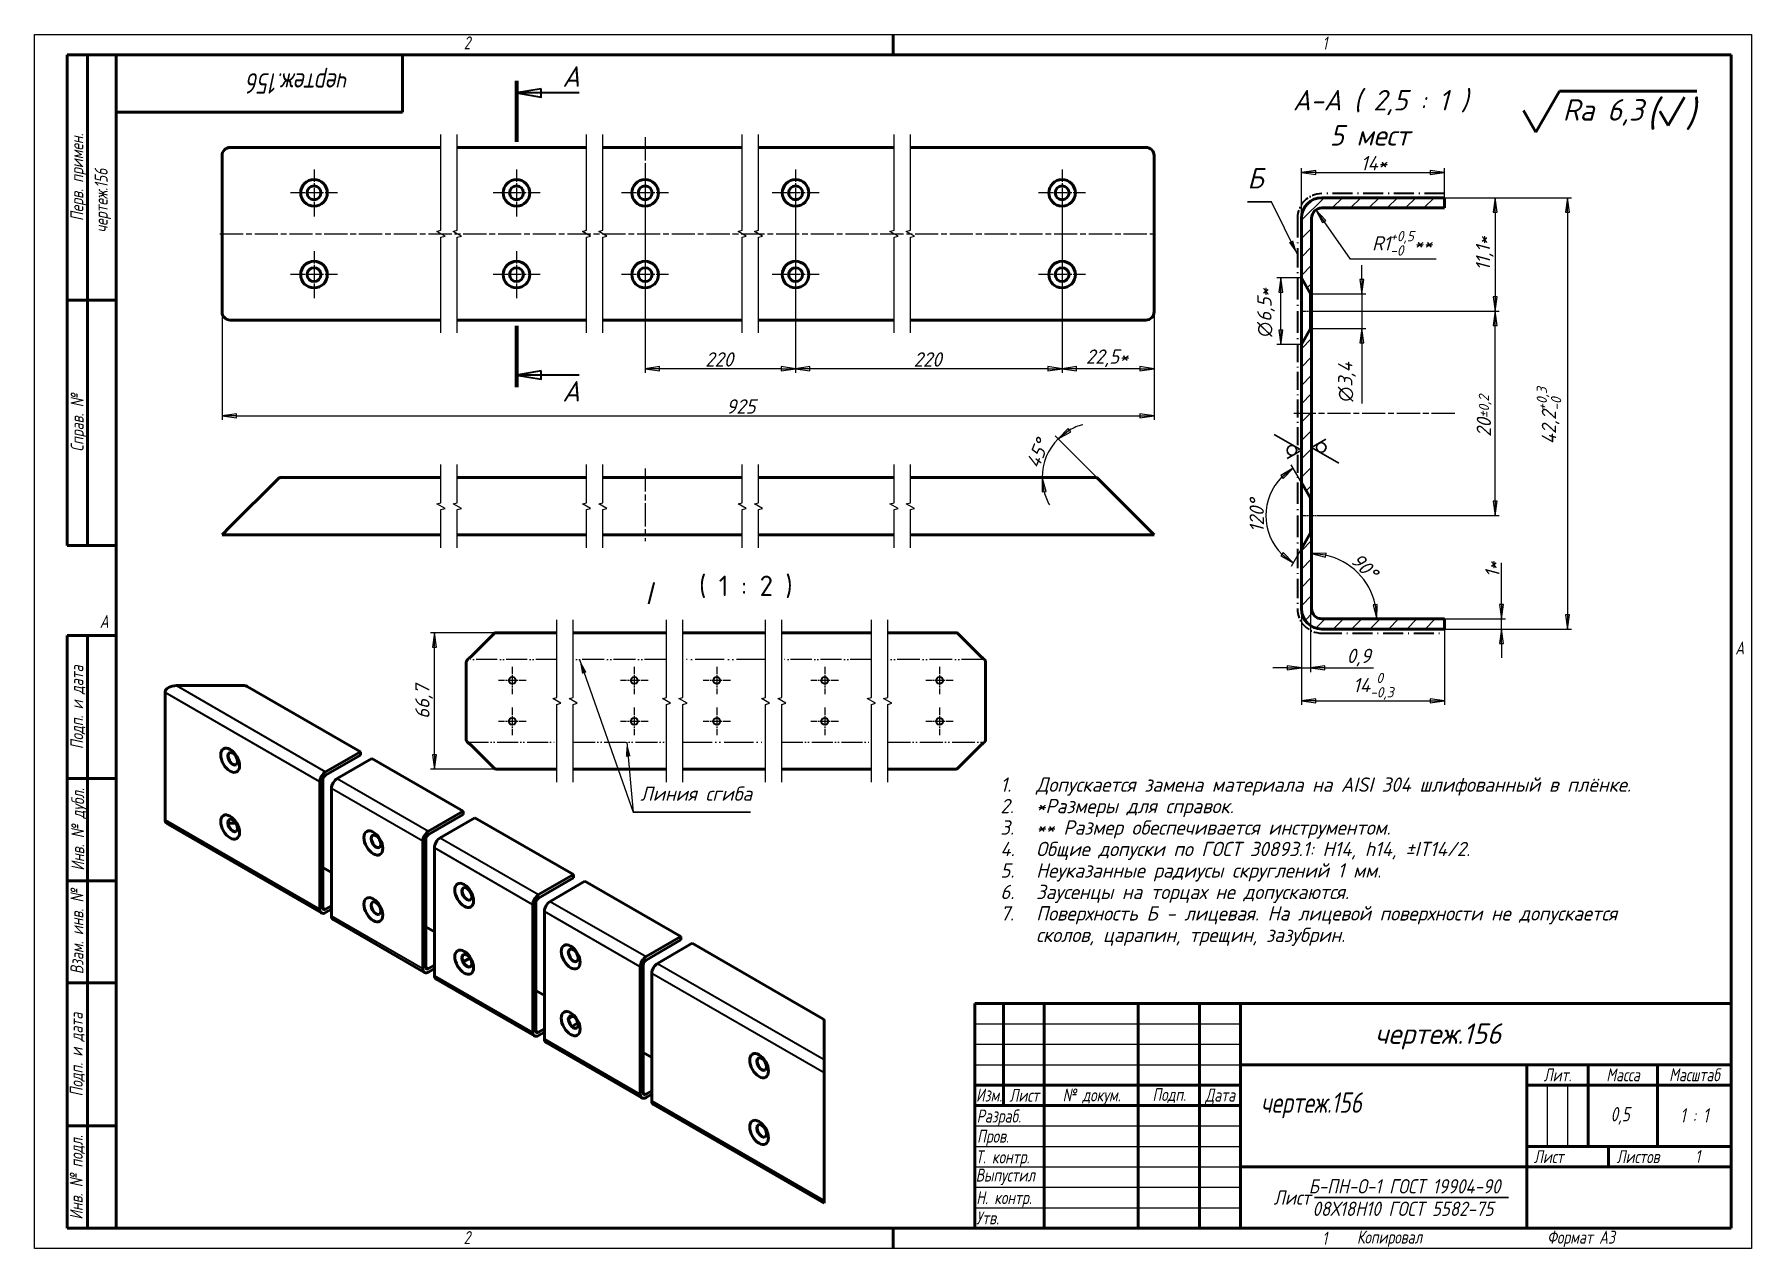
# Model space of a CAD drawing. Header units: millimetres. Extents: x 0 to 420, y 0 to 297.
import ezdxf
from ezdxf.enums import TextEntityAlignment as Align

# ---------------------------------------------------------------- set-up
doc = ezdxf.new("R2010")
doc.units = ezdxf.units.MM
for name, pattern in [('LT_04', [0.7087, 0.4724, -0.0591, 0.1181, -0.0591]), ('LT_05', [0.37, 0.24, -0.06, 0.01, -0.06]), ('LT_16', [0.68, 0.48, -0.06, 0.01, -0.06, 0.01, -0.06])]:
    doc.linetypes.add(name, pattern=pattern)
for name, color, linetype, lineweight in [('Layer_01', 7, 'Continuous', 35), ('Layer_02', 7, 'Continuous', 50), ('Layer_03', 7, 'Continuous', 50), ('Layer_04', 7, 'Continuous', 50), ('Layer_05', 7, 'Continuous', 25), ('Layer_06', 7, 'Continuous', 25), ('Layer_07', 7, 'Continuous', 25), ('Layer_08', 7, 'Continuous', 25), ('Layer_09', 7, 'LT_04', 25), ('Layer_10', 7, 'Continuous', 25), ('Layer_11', 7, 'Continuous', 18), ('Layer_12', 7, 'Continuous', 50)]:
    doc.layers.add(name, color=color, linetype=linetype, lineweight=lineweight)
doc.styles.add('Style_02', font='ariali.ttf', dxfattribs={"width": 0.8})
doc.styles.add('Style_03', font='GOST Common Italic.ttf')
doc.styles.add('Style_05', font='GOST Common Italic.ttf')
doc.styles.add('Style_06', font='GOST Common Italic.ttf', dxfattribs={"width": 0.8})
doc.styles.add('Style_07', font='GOST Common Italic.ttf', dxfattribs={"width": 0.8})
doc.styles.add('Style_08', font='GOST Common Italic.ttf')
doc.styles.add('Style_09', font='GOST Common Italic.ttf')
doc.styles.add('Style_10', font='GOST Common Italic.ttf')
doc.styles.add('Style_11', font='GOST Common Italic.ttf', dxfattribs={"width": 0.9})
doc.styles.add('Style_12', font='GOST Common Italic.ttf', dxfattribs={"width": 0.8})
doc.styles.add('Style_13', font='GOST Common Italic.ttf')
doc.styles.add('Style_14', font='GOST Common Italic.ttf', dxfattribs={"width": 0.7})
doc.styles.add('Style_15', font='GOST Common Italic.ttf', dxfattribs={"width": 0.7})
doc.styles.add('Style_16', font='AIGDT___.TTF')
doc.styles.add('Style_17', font='GOST Common.ttf')
doc.dimstyles.new('DimStyle_03', dxfattribs={"dimtxt": 3.5, "dimasz": 3.5, "dimexe": 1, "dimexo": 0, "dimgap": 0.5, "dimtad": 1, "dimrnd": 1e-08, "dimtxsty": 'Style_03', "dimblk": 'Filled-1', "dimcen": 2.5, "dimdle": 15, "dimclrd": 256, "dimclre": 256, "dimclrt": 256, "dimazin": 2, "dimtfac": 0.714286, "dimtdec": 3, "dimtmove": 0, "dimatfit": 3, "dimlwd": -1, "dimlwe": 25})
doc.dimstyles.new('DimStyle_06', dxfattribs={"dimtxt": 3.5, "dimasz": 3.5, "dimexe": 1, "dimexo": 0, "dimgap": 0.5, "dimtad": 1, "dimrnd": 1e-08, "dimtxsty": 'Style_03', "dimblk": 'Filled-1', "dimcen": 2.5, "dimdle": 15, "dimclrd": 256, "dimclre": 256, "dimclrt": 256, "dimazin": 2, "dimtfac": 0.714286, "dimtdec": 3, "dimtmove": 0, "dimatfit": 3, "dimlwd": 25, "dimlwe": 25})

msp = doc.modelspace()

# ---------------------------------------------------------------- texts
at = {"layer": 'Layer_07', "style": 'Style_03'}
for s, p in [('1. ', (236.25, 111.75)), ('Допускается замена материала на AISI 304 шлифованный в плёнке.', (245, 111.75)), ('2. ', (236.25, 106.5)), ('*Размеры для справок.', (245, 106.5)), ('3. ', (236.25, 101.25)), ('** Размер обеспечивается инструментом.', (245, 101.25)), ('4. ', (236.25, 96)), ('Общие допуски по ГОСТ 30893.1: H14, h14, ±IT14/2.', (245, 96)), ('5. ', (236.25, 90.75)), ('Неуказанные радиусы скруглений 1 мм.', (245, 90.75)), ('6. ', (236.25, 85.5)), ('Заусенцы на торцах не допускаются.', (245, 85.5)), ('7. ', (236.25, 80.25)), ('Поверхность Б - лицевая. На лицевой поверхности не допускается ', (245, 80.25)), ('сколов, царапин, трещин, зазубрин.', (245, 75))]:
    msp.add_text(s, height=3.5, dxfattribs=at).set_placement(p)
at = {"layer": 'Layer_07', "char_height": 5, "attachment_point": 7}
for s, insert, style in [('A-A ( 2,5 : 1 )', (307.8002, 277.2268), 'Style_05'), ('5 мест', (316.799, 269.7986), 'Style_05'), ('( 1 : 2 )', (162.5648, 159.1201), 'Style_17'), ('/', (149.982, 157.6699), 'Style_16')]:
    msp.add_mtext(s, dxfattribs=dict(at, insert=insert, style=style))

# ---------------------------------------------------------------- blocks, each defined once
blk = doc.blocks.new('Block_15')
at = {"layer": 'Layer_04', "lineweight": 25}
for p, q in [((0, 0), (0, 297)), ((0, 297), (420, 297)), ((420, 297), (420, 0)), ((420, 0), (0, 0))]:
    blk.add_line(p, q, dxfattribs=at)
at = {"layer": 'Layer_04'}
for p, q in [((210, 292), (210, 297)), ((415, 292), (20, 292)), ((20, 292), (20, 5)), ((415, 5), (415, 292)), ((20, 5), (415, 5)), ((210, 5), (210, 0))]:
    blk.add_line(p, q, dxfattribs=at)
at = {"layer": 'Layer_04', "char_height": 3.17, "attachment_point": 1, "style": 'Style_02'}
for s, insert, width in [('\\fGOST Common|b0|i1;\\H3.1700;2', (105, 296.5), 5.2328), ('\\fGOST Common|b0|i1;\\H3.1700;1', (315.02, 296.44), 5.2327), ('\\fGOST Common|b0|i1;\\H3.1700;A', (16, 155), 5.1335), ('\\fGOST Common|b0|i1;\\H3.1700;A', (416, 148.5), 5.0704), ('\\fGOST Common|b0|i1;\\H3.1700;2', (104.99, 4.3), 5.2328), ('\\fGOST Common|b0|i1;\\H3.1700;Формат А3', (370, 4.39), 25.2103), ('\\fGOST Common|b0|i1;\\H3.1700;1', (315, 4.14), 6.6287)]:
    blk.add_mtext(s, dxfattribs=dict(at, insert=insert, width=width))
blk = doc.blocks.new('Block_16')
at = {"layer": 'Layer_03'}
for p, q in [((0, 55), (185, 55)), ((0, 0), (0, 55)), ((0, 0), (0, 55)), ((7, 55), (7, 30)), ((17, 55), (17, 0)), ((40, 55), (40, 0)), ((55, 55), (55, 0)), ((65, 55), (65, 0)), ((185, 0), (185, 55)), ((65, 40), (185, 40)), ((135, 40), (135, 0)), ((150, 40), (150, 20)), ((167, 40), (167, 20)), ((0, 35), (65, 35)), ((135, 35), (185, 35)), ((0, 30), (65, 30)), ((135, 20), (185, 20)), ((155, 20), (155, 15)), ((65, 15), (185, 15)), ((185, 0), (0, 0))]:
    blk.add_line(p, q, dxfattribs=at)
at = {"layer": 'Layer_03', "linetype": 'Continuous', "lineweight": 25}
for p, q in [((0, 50), (65, 50)), ((0, 45), (65, 45)), ((0, 40), (65, 40)), ((140, 35), (140, 20)), ((145, 35), (145, 20)), ((0, 25), (65, 25)), ((0, 20), (65, 20)), ((0, 15), (65, 15)), ((0, 10), (65, 10)), ((0, 5), (65, 5))]:
    blk.add_line(p, q, dxfattribs=at)
at = {"layer": 'Layer_03', "lineweight": 30}
blk.add_line((83.1, 7.5), (130.5, 7.5), dxfattribs=at)
at = {"layer": 'Layer_03', "char_height": 3.17, "style": 'Style_02'}
for s, insert, width, attachment_point in [('\\fGOST Common|b0|i1;\\H3.1700;Лит.', (142.52, 37.49), 14.9766, 5), ('\\fGOST Common|b0|i1;\\H3.1700;Масса', (158.55, 37.51), 16.9878, 5), ('\\fGOST Common|b0|i1;\\H3.1700;Масштаб', (176.02, 37.53), 17.8316, 5), ('\\fGOST Common|b0|i1;\\H3.1700;Изм.', (3.5, 32.56), 6.9635, 5), ('\\fGOST Common|b0|i1;\\H3.1700;Лист', (12.1, 32.5), 10.0029, 5), ('\\A0;\\fGOST Common|b0|i1;\\H3.1700;№ докум.', (28.58, 32.16), 22.9069, 5), ('\\fGOST Common|b0|i1;\\H3.1700;Подп.', (47.56, 32.45), 14.879, 5), ('\\fGOST Common|b0|i1;\\H3.1700;Дата', (60.02, 32.24), 9.9614, 5), ('\\fGOST Common|b0|i1;\\H3.1700;Разраб.', (0.47, 27), 16.9971, 4), ('\\fGOST Common|b0|i1;\\H3.1700;Пров.', (0.56, 22.08), 17.0192, 4), ('\\A0;\\fGOST Common|b0|i1;\\H3.1700;Т. контр.', (0.23, 17.01), 16.9554, 4), ('\\fGOST Common|b0|i1;\\H3.1700;Лист', (140.37, 17.5), 10.5071, 5), ('\\A1;', (150.6, 17.54), 8.8313, 5), ('\\fGOST Common|b0|i1;\\H3.1700;Листов', (162.21, 17.5), 14.3668, 5), ('\\fGOST Common|b0|i1;\\H3.1700;Н. контр.', (0.36, 7.05), 16.9999, 4), ('\\fGOST Common|b0|i1;\\H3.1700;Утв.', (0.34, 2.52), 17.0083, 4), ('\\fGOST Common|b0|i1;\\H3.1700;Копировал', (93.48, -0.59), 19.7871, 1)]:
    blk.add_mtext(s, dxfattribs=dict(at, insert=insert, width=width, attachment_point=attachment_point))
at = {"layer": 'Layer_03'}
for tag, height, style, width, p in [('Изм1_001', 2.89, 'Style_15', 0.7, (3.51, 52.52)), ('Лист1_001', 2.89, 'Style_15', 0.7, (12.03, 52.52)), ('Докум1_001', 2.89, 'Style_15', 0.7, (28.54, 52.48)), ('Изм2_001', 2.89, 'Style_15', 0.7, (3.5, 47.52)), ('Лист2_001', 2.89, 'Style_15', 0.7, (12.01, 47.5)), ('Докум2_001', 2.89, 'Style_15', 0.7, (28.53, 47.5)), ('Изм3_001', 2.89, 'Style_15', 0.7, (3.5, 42.5)), ('Лист3_001', 2.89, 'Style_15', 0.7, (12.01, 42.51)), ('Докум3_001', 2.89, 'Style_15', 0.7, (28.51, 42.48)), ('Изм4_001', 2.89, 'Style_15', 0.7, (3.51, 37.5)), ('Лист4_001', 2.89, 'Style_15', 0.7, (12, 37.53)), ('Докум4_001', 2.89, 'Style_15', 0.7, (28.51, 37.52)), ('НАИМЕНОВАНИЕ_001', 5, 'Style_07', 0.8, (74.49, 28.98)), ('Литера_001', 3.5, 'Style_12', 0.8, (137.52, 27.25)), ('Литера2_001', 3.5, 'Style_12', 0.8, (142.51, 27.22)), ('Литера3_001', 3.5, 'Style_12', 0.8, (147.52, 27.21)), ('Масса_001', 3.5, 'Style_12', 0.8, (158.47, 27.53)), ('Масштаб_001', 3.5, 'Style_12', 0.8, (174.97, 25.86)), ('Тип_документа_001', 3.17, 'Style_06', 0.8, (100.08, 17.56)), ('Листов_001', 3.17, 'Style_06', 0.8, (177.46, 17.58))]:
    blk.add_attdef(tag, text='', height=height, dxfattribs=dict(at, style=style, width=width)).set_placement(p, align=Align.MIDDLE_CENTER)
for tag, height, style, width, p in [('Подп1_001', 2.89, 'Style_15', 0.7, (40.01, 52.51)), ('Дата1_001', 2, 'Style_14', 0.7, (55.01, 52.51)), ('Подп2_001', 2.89, 'Style_15', 0.7, (40.01, 47.5)), ('Дата2_001', 2, 'Style_14', 0.7, (55.01, 47.49)), ('Подп3_001', 2.89, 'Style_15', 0.7, (40.01, 42.51)), ('Дата3_001', 2, 'Style_14', 0.7, (55.02, 42.52)), ('Подп4_001', 2.89, 'Style_15', 0.7, (40.01, 37.51)), ('Дата4_001', 2, 'Style_14', 0.7, (55.02, 37.51)), ('АВТОР_001', 3.17, 'Style_06', 0.8, (15.59, 26.85)), ('Разработал_Подп._001', 2.89, 'Style_15', 0.7, (40.05, 27.51)), ('ДАТА_СОЗДАНИЯ_001', 2, 'Style_14', 0.7, (55.01, 27.51)), ('ПРОВЕРИЛ_001', 3.17, 'Style_06', 0.8, (17.41, 22.53)), ('Проверил_Подп._001', 2.89, 'Style_15', 0.7, (40.05, 22.52)), ('ДАТА_ПРОВЕРКИ_001', 2, 'Style_14', 0.7, (55.02, 22.51)), ('ТЕХНОЛОГ_001', 3.17, 'Style_06', 0.8, (17.33, 17.54)), ('Технолог_Подп._001', 2.89, 'Style_15', 0.7, (40.05, 17.51)), ('Технолог_Дата_001', 2, 'Style_14', 0.7, (55.01, 17.5)), ('Должность_руководителя_001', 3.17, 'Style_06', 0.8, (0.52, 12.51)), ('НАЧ._ОТДЕЛА_001', 3.17, 'Style_06', 0.8, (17.46, 12.45)), ('Руководитель_Подп._001', 2.89, 'Style_15', 0.7, (40.01, 12.5)), ('Руководитель_Дата_001', 2, 'Style_14', 0.7, (55.01, 12.51)), ('НОРМОКОНТРОЛЬ_001', 3.17, 'Style_06', 0.8, (17.37, 7.48)), ('Нормоконтроль_Подп._001', 2.89, 'Style_15', 0.7, (40.05, 7.52)), ('ДАТА_НОРМОКОНТРОЛЯ_001', 2, 'Style_14', 0.7, (55.02, 7.51)), ('УТВЕРДИЛ_001', 3.17, 'Style_06', 0.8, (17.4, 2.51)), ('Утвердил_Подп._001', 2.89, 'Style_15', 0.7, (40.05, 2.51)), ('ДАТА_УТВЕРЖДЕНИЯ_001', 2, 'Style_14', 0.7, (55.01, 2.5))]:
    blk.add_attdef(tag, text='', height=height, dxfattribs=dict(at, style=style, width=width)).set_placement(p, align=Align.MIDDLE_LEFT)
for tag, height, style, p in [('ОБОЗНАЧЕНИЕ_001', 5, 'Style_10', (102.79, 45.12)), ('ОРГАНИЗАЦИЯ_001', 3.5, 'Style_13', (148.22, 5.85))]:
    blk.add_attdef(tag, text='', height=height, dxfattribs=dict(at, style=style)).set_placement(p, align=Align.MIDDLE_CENTER)
at = {"layer": 'Layer_03', "style": 'Style_11', "width": 0.9}
blk.add_attdef('Материал_Класс_001', text='', height=3.5, dxfattribs=at).set_placement((83, 7.5), align=Align.MIDDLE_RIGHT)
blk.add_attdef('Материал_Наим._001', text='', height=3.5, dxfattribs=at).set_placement((90.27, 7.5), align=Align.BOTTOM_CENTER)
blk.add_attdef('Материал_ГОСТ_001', text='', height=3.5, dxfattribs=at).set_placement((106.8, 6.5), align=Align.TOP_CENTER)
blk = doc.blocks.new('Block_04')
at = {"layer": 'Layer_12'}
for p, q in [((-12, 0), (-12, 145)), ((-12, 145), (0, 145)), ((-7, 145), (-7, 0)), ((-12, 110), (-7, 110)), ((-7, 110), (0, 110)), ((-12, 85), (-7, 85)), ((-7, 85), (0, 85)), ((-12, 60), (-7, 60)), ((-7, 60), (0, 60)), ((-12, 25), (-7, 25)), ((-7, 25), (0, 25)), ((0, 0), (-12, 0))]:
    blk.add_line(p, q, dxfattribs=at)
at = {"layer": 'Layer_07', "char_height": 3.17, "attachment_point": 5, "rotation": 90, "style": 'Style_02'}
for s, insert, width in [('\\fGOST Common|b0|i1;\\H3.1700;Подп. и дата', (-9.37, 127.41), 34.7679), ('\\fGOST Common|b0|i1;\\H3.1700;Инв. № дубл.', (-8.95, 97.55), 24.8438), ('\\fGOST Common|b0|i1;\\H3.1700;Взам. инв. №', (-9.58, 72.53), 24.8669), ('\\fGOST Common|b0|i1;\\H3.1700;Подп. и дата', (-9.5, 42.47), 35.1486), ('\\fGOST Common|b0|i1;\\H3.1700;Инв. № подл.', (-9.5, 12.41), 24.9618)]:
    blk.add_mtext(s, dxfattribs=dict(at, insert=insert, width=width))
at = {"layer": 'Layer_07', "style": 'Style_06', "width": 0.8}
for tag, p in [('Подп._и_дата_2_001', (-3.53, 127.51)), ('Инв._номер_дубликата_001', (-3.41, 97.47)), ('Взамен_инв._номера_001', (-3.46, 72.53)), ('Подп._и_дата_1_001', (-3.42, 42.35)), ('ИНВЕНТАРНЫЙ_НОМЕР_001', (-3.33, 12.68))]:
    blk.add_attdef(tag, text='', height=3.17, rotation=90, dxfattribs=at).set_placement(p, align=Align.MIDDLE_CENTER)
blk = doc.blocks.new('Block_05')
at = {"layer": 'Layer_12'}
for p, q in [((-12, 0), (-12, 120)), ((-12, 120), (0, 120)), ((-7, 0), (-7, 120)), ((-12, 60), (0, 60)), ((0, 0), (-12, 0))]:
    blk.add_line(p, q, dxfattribs=at)
at = {"layer": 'Layer_07', "char_height": 3.17, "attachment_point": 5, "rotation": 90, "style": 'Style_02'}
for s, insert, width in [('\\fGOST Common|b0|i1;\\H3.1700;Перв. примен.', (-9.19, 90.05), 60.0143), ('\\fGOST Common|b0|i1;\\H3.1700;Справ. №', (-9.1, 30), 59.9357)]:
    blk.add_mtext(s, dxfattribs=dict(at, insert=insert, width=width))
at = {"layer": 'Layer_07', "style": 'Style_06', "width": 0.8}
for tag, p in [('Первичная_применяемость_002', (-2.07, 67.31)), ('Первичная_применяемость_001', (-2.07, 67.31)), ('Справочный_номер_001', (-3.55, 30.02))]:
    blk.add_attdef(tag, text='', height=3.17, rotation=90, dxfattribs=at).set_placement(p, align=Align.MIDDLE_CENTER)
blk = doc.blocks.new('Block_06')
at = {"layer": 'Layer_12'}
for p, q in [((0, 0), (70, 0)), ((70, 0), (70, -14)), ((70, -14), (0, -14))]:
    blk.add_line(p, q, dxfattribs=at)
at = {"layer": 'Layer_07', "style": 'Style_07', "width": 0.8}
for tag in ['ОБОЗНАЧЕНИЕ_002', 'ОБОЗНАЧЕНИЕ_001']:
    blk.add_attdef(tag, text='', height=5, rotation=180, dxfattribs=at).set_placement((72.02, -4.53), align=Align.MIDDLE_CENTER)
blk = doc.blocks.new('Filled-1')
at = {"color": 0}
for p, q in [((0, 0), (-1, 0.14)), ((-1, 0.14), (-1, -0.14)), ((-1, 0), (0, 0)), ((-1, -0.14), (0, 0))]:
    blk.add_line(p, q, dxfattribs=at)
at = {"color": 0, "flags": 128}
blk.add_lwpolyline([(-1, -0.14), (0, 0), (-1, 0.14), (-1, -0.14)], dxfattribs=at)
at = {"color": 0}
blk.add_solid([(-1, -0.14), (0, 0), (-1, 0.14), (-1, -0.14)], dxfattribs=at)
blk = doc.blocks.new('*D15')
at = {"layer": 'Defpoints', "color": 0, "linetype": 'Continuous'}
for p in [(45.9, 229.13), (273.85, 229.13), (273.85, 203.73)]:
    blk.add_point(p, dxfattribs=at)
at = {"layer": 'Layer_10', "linetype": 'Continuous', "lineweight": 25}
for p, q in [((45.9, 229.13), (45.9, 202.73)), ((273.85, 229.13), (273.85, 202.73)), ((49.4, 203.73), (270.35, 203.73))]:
    blk.add_line(p, q, dxfattribs=at)
at = {"layer": 'Layer_10', "linetype": 'Continuous', "lineweight": 25, "xscale": 3.5, "yscale": 3.5, "zscale": 3.5, "rotation": 180}
blk.add_blockref('Filled-1', (45.9, 203.73), dxfattribs=at)
at = {"layer": 'Layer_10', "linetype": 'Continuous', "lineweight": 25, "xscale": 3.5, "yscale": 3.5, "zscale": 3.5}
blk.add_blockref('Filled-1', (273.85, 203.73), dxfattribs=at)
at = {"layer": 'Layer_10', "linetype": 'Continuous', "lineweight": 25, "insert": (169.21, 207.73), "char_height": 3.5, "attachment_point": 1, "style": 'Style_03'}
blk.add_mtext('\\A1;925', dxfattribs=at)
blk = doc.blocks.new('2dTransSection0')
at = {"layer": 'Layer_01', "linetype": 'Continuous', "lineweight": 70}
for p, q in [((117.93, 285.67), (117.93, 270.67)), ((117.93, 225.68), (117.93, 210.68))]:
    blk.add_line(p, q, dxfattribs=at)
at = {"layer": 'Layer_01', "linetype": 'Continuous'}
for p, q in [((123.93, 283.67), (117.93, 282.67)), ((123.93, 282.67), (117.93, 282.67)), ((117.93, 282.67), (123.93, 281.67)), ((123.93, 281.67), (123.93, 283.67)), ((133.23, 282.67), (123.93, 282.67)), ((123.93, 214.68), (117.93, 213.68)), ((123.93, 212.68), (123.93, 214.68)), ((123.93, 213.68), (117.93, 213.68)), ((117.93, 213.68), (123.93, 212.68)), ((133.23, 213.68), (123.93, 213.68))]:
    blk.add_line(p, q, dxfattribs=at)
at = {"layer": 'Layer_01', "linetype": 'Continuous', "flags": 128}
for points in [[(123.93, 283.67), (117.93, 282.67), (123.93, 281.67), (123.93, 283.67)], [(123.93, 214.68), (117.93, 213.68), (123.93, 212.68), (123.93, 214.68)]]:
    blk.add_lwpolyline(points, dxfattribs=at)
at = {"layer": 'Layer_01'}
for points in [[(123.93, 283.67), (117.93, 282.67), (123.93, 281.67), (123.93, 283.67)], [(123.93, 214.68), (117.93, 213.68), (123.93, 212.68), (123.93, 214.68)]]:
    blk.add_solid(points, dxfattribs=at)
at = {"layer": 'Layer_01', "char_height": 5, "attachment_point": 7, "style": 'Style_05'}
for insert in [(129.14, 284.17), (129.14, 207.18)]:
    blk.add_mtext('A', dxfattribs=dict(at, insert=insert))
blk = doc.blocks.new('Block_08')
at = {"layer": 'Layer_12', "lineweight": 50}
for p, q in [((-9.099, -3.6), (-8.002, -1.7)), ((-8.002, -1.7), (-1.6, -1.7)), ((-2.939, -3.3), (-2.169, -1.967)), ((-9.676, -2.6), (-9.099, -3.6)), ((-3.324, -2.633), (-2.939, -3.3))]:
    blk.add_line(p, q, dxfattribs=at)
at = {"layer": 'Layer_07', "attachment_point": 7, "style": 'Style_03'}
for s, insert, char_height in [('\\A1;\\fGOST Common|b0|i1;\\H1.0000;Ra 6,3', (-7.848, -3.3), 1), ('\\A1;\\fGOST Common|b0|i1;\\H1.3000;(', (-3.939, -3.5), 1.3), ('\\A1;\\fGOST Common|b0|i1;\\H1.3000;)', (-2.139, -3.5), 1.3)]:
    blk.add_mtext(s, dxfattribs=dict(at, insert=insert, char_height=char_height))
blk = doc.blocks.new('*D17')
at = {"layer": 'Defpoints', "color": 0, "linetype": 'Continuous'}
for p in [(344.89, 257.04), (344.89, 151.54), (374.95, 151.54)]:
    blk.add_point(p, dxfattribs=at)
at = {"layer": 'Layer_10', "linetype": 'Continuous', "lineweight": 25}
for p, q in [((344.89, 257.04), (375.95, 257.04)), ((374.95, 253.54), (374.95, 155.04)), ((344.89, 151.54), (375.95, 151.54))]:
    blk.add_line(p, q, dxfattribs=at)
at = {"layer": 'Layer_10', "linetype": 'Continuous', "lineweight": 25, "xscale": 3.5, "yscale": 3.5, "zscale": 3.5}
for p, rotation in [((374.95, 257.04), 90), ((374.95, 151.54), 270)]:
    blk.add_blockref('Filled-1', p, dxfattribs=dict(at, rotation=rotation))
at = {"layer": 'Layer_10', "linetype": 'Continuous', "lineweight": 25, "insert": (367.42, 196.74), "char_height": 3.5, "attachment_point": 1, "rotation": 90, "style": 'Style_03'}
blk.add_mtext('\\A1;42,2{\\H2.5;\\S+0,3^ -0;}', dxfattribs=at)
blk = doc.blocks.new('*D18')
at = {"layer": 'Defpoints', "color": 0, "linetype": 'Continuous'}
for p in [(313.45, 254.09), (314.89, 252.04)]:
    blk.add_point(p, dxfattribs=at)
at = {"layer": 'Layer_10', "linetype": 'Continuous', "lineweight": 25}
for p, q in [((321.91, 242.05), (315.47, 251.22)), ((342.83, 242.05), (321.91, 242.05))]:
    blk.add_line(p, q, dxfattribs=at)
at = {"layer": 'Layer_10', "linetype": 'Continuous', "lineweight": 25, "xscale": 3.5, "yscale": 3.5, "zscale": 3.5, "rotation": 125.1051886462639}
blk.add_blockref('Filled-1', (313.45, 254.09), dxfattribs=at)
at = {"layer": 'Layer_10', "linetype": 'Continuous', "lineweight": 25, "insert": (327.16, 248.89), "char_height": 3.5, "attachment_point": 1, "style": 'Style_03'}
blk.add_mtext('\\A1;\\fGOST Common|b0|i1;R1{\\H2.5;\\S+0,5^ -0;}**', dxfattribs=at)
blk = doc.blocks.new('*D19')
at = {"layer": 'Defpoints', "color": 0, "linetype": 'Continuous'}
for p in [(309.89, 156.54), (344.89, 151.54), (344.89, 134)]:
    blk.add_point(p, dxfattribs=at)
at = {"layer": 'Layer_10', "linetype": 'Continuous', "lineweight": 25}
for p, q in [((309.89, 156.54), (309.89, 133)), ((344.89, 151.54), (344.89, 133)), ((313.39, 134), (341.39, 134))]:
    blk.add_line(p, q, dxfattribs=at)
at = {"layer": 'Layer_10', "linetype": 'Continuous', "lineweight": 25, "xscale": 3.5, "yscale": 3.5, "zscale": 3.5, "rotation": 180}
blk.add_blockref('Filled-1', (309.89, 134), dxfattribs=at)
at = {"layer": 'Layer_10', "linetype": 'Continuous', "lineweight": 25, "xscale": 3.5, "yscale": 3.5, "zscale": 3.5}
blk.add_blockref('Filled-1', (344.89, 134), dxfattribs=at)
at = {"layer": 'Layer_10', "linetype": 'Continuous', "lineweight": 25, "insert": (322.5, 140.84), "char_height": 3.5, "attachment_point": 1, "style": 'Style_03'}
blk.add_mtext('\\A1;14{\\H2.5;\\S 0^ -0,3;}', dxfattribs=at)
blk = doc.blocks.new('*D20')
at = {"layer": 'Defpoints', "color": 0, "linetype": 'Continuous'}
for p in [(326.21, 162.02), (312.39, 156.54), (312.39, 154.04), (344.89, 154.04)]:
    blk.add_point(p, dxfattribs=at)
at = {"layer": 'Layer_10', "linetype": 'Continuous', "lineweight": 25}
blk.add_arc((312.39, 154.04), 15.95, 12.5963, 77.4037, dxfattribs=at)
at = {"layer": 'Layer_10', "linetype": 'Continuous', "lineweight": 25, "xscale": 3.5, "yscale": 3.5, "zscale": 3.5}
for p, rotation in [((312.39, 169.99), 173.7018293766151), ((328.34, 154.04), 276.2981706233855)]:
    blk.add_blockref('Filled-1', p, dxfattribs=dict(at, rotation=rotation))
at = {"layer": 'Layer_10', "linetype": 'Continuous', "lineweight": 25, "insert": (324.14, 170.51), "char_height": 3.5, "attachment_point": 1, "rotation": 315, "style": 'Style_03'}
blk.add_mtext('\\A1;90°', dxfattribs=at)
blk = doc.blocks.new('Block_09')
at = {"layer": 'Layer_12', "lineweight": 30}
blk.add_line((0, 0), (8.2, 0), dxfattribs=at)
at = {"layer": 'Layer_07', "style": 'Style_08'}
blk.add_text('Линия сгиба', height=1, dxfattribs=at).set_placement((0.5, 0.5), align=Align.BOTTOM_LEFT)
blk = doc.blocks.new('*D21')
at = {"layer": 'Defpoints', "color": 0, "linetype": 'Continuous'}
for p in [(344.89, 154.04), (344.89, 151.54), (358.83, 154.04)]:
    blk.add_point(p, dxfattribs=at)
at = {"layer": 'Layer_10', "linetype": 'Continuous', "lineweight": 25}
for p, q in [((358.83, 157.54), (358.83, 167.76)), ((344.89, 154.04), (359.83, 154.04)), ((344.89, 151.54), (359.83, 151.54)), ((358.83, 151.54), (358.83, 154.04)), ((358.83, 148.04), (358.83, 144.54))]:
    blk.add_line(p, q, dxfattribs=at)
at = {"layer": 'Layer_10', "linetype": 'Continuous', "lineweight": 25, "xscale": 3.5, "yscale": 3.5, "zscale": 3.5}
for p, rotation in [((358.83, 154.04), 270), ((358.83, 151.54), 90)]:
    blk.add_blockref('Filled-1', p, dxfattribs=dict(at, rotation=rotation))
at = {"layer": 'Layer_10', "linetype": 'Continuous', "lineweight": 25, "insert": (354.83, 164.13), "char_height": 3.5, "attachment_point": 1, "rotation": 90, "style": 'Style_03'}
blk.add_mtext('\\A1;\\fGOST Common|b0|i1;1*', dxfattribs=at)
blk = doc.blocks.new('*D22')
at = {"layer": 'Defpoints', "color": 0, "linetype": 'Continuous'}
for p in [(97.85, 150.65), (112.85, 150.65), (112.85, 117.29)]:
    blk.add_point(p, dxfattribs=at)
at = {"layer": 'Layer_10', "linetype": 'Continuous', "lineweight": 25}
for p, q in [((112.85, 150.65), (96.85, 150.65)), ((97.85, 120.79), (97.85, 147.15)), ((112.85, 117.29), (96.85, 117.29))]:
    blk.add_line(p, q, dxfattribs=at)
at = {"layer": 'Layer_10', "linetype": 'Continuous', "lineweight": 25, "xscale": 3.5, "yscale": 3.5, "zscale": 3.5}
for p, rotation in [((97.85, 150.65), 90), ((97.85, 117.29), 270)]:
    blk.add_blockref('Filled-1', p, dxfattribs=dict(at, rotation=rotation))
at = {"layer": 'Layer_10', "linetype": 'Continuous', "lineweight": 25, "insert": (93.15, 129.56), "char_height": 3.5, "attachment_point": 1, "rotation": 90, "style": 'Style_03'}
blk.add_mtext('\\A1;66,7', dxfattribs=at)
blk = doc.blocks.new('Block_10')
at = {"layer": 'Layer_12', "lineweight": 30}
for p, q in [((0, 0), (1.1, 1.9)), ((-0.58, 1), (0, 0))]:
    blk.add_line(p, q, dxfattribs=at)
blk.add_circle((0, 0.67), 0.333, dxfattribs=at)
blk = doc.blocks.new('*D23')
at = {"layer": 'Defpoints', "color": 0, "linetype": 'Continuous'}
for p in [(314.89, 229.29), (357.26, 229.29), (314.89, 179.29)]:
    blk.add_point(p, dxfattribs=at)
at = {"layer": 'Layer_10', "linetype": 'Continuous', "lineweight": 25}
for p, q in [((314.89, 229.29), (358.26, 229.29)), ((357.26, 182.79), (357.26, 225.79)), ((314.89, 179.29), (358.26, 179.29))]:
    blk.add_line(p, q, dxfattribs=at)
at = {"layer": 'Layer_10', "linetype": 'Continuous', "lineweight": 25, "xscale": 3.5, "yscale": 3.5, "zscale": 3.5}
for p, rotation in [((357.26, 229.29), 90), ((357.26, 179.29), 270)]:
    blk.add_blockref('Filled-1', p, dxfattribs=dict(at, rotation=rotation))
at = {"layer": 'Layer_10', "linetype": 'Continuous', "lineweight": 25, "insert": (352.76, 198.54), "char_height": 3.5, "attachment_point": 1, "rotation": 90, "style": 'Style_03'}
blk.add_mtext('\\A1;20{\\H2.5;±0,2}', dxfattribs=at)
blk = doc.blocks.new('*D24')
at = {"layer": 'Defpoints', "color": 0, "linetype": 'Continuous'}
for p in [(344.89, 257.04), (312.39, 229.29), (357.26, 229.29)]:
    blk.add_point(p, dxfattribs=at)
at = {"layer": 'Layer_10', "linetype": 'Continuous', "lineweight": 25}
for p, q in [((344.89, 257.04), (358.26, 257.04)), ((357.26, 253.54), (357.26, 232.79)), ((312.39, 229.29), (358.26, 229.29))]:
    blk.add_line(p, q, dxfattribs=at)
at = {"layer": 'Layer_10', "linetype": 'Continuous', "lineweight": 25, "xscale": 3.5, "yscale": 3.5, "zscale": 3.5}
for p, rotation in [((357.26, 257.04), 90), ((357.26, 229.29), 270)]:
    blk.add_blockref('Filled-1', p, dxfattribs=dict(at, rotation=rotation))
at = {"layer": 'Layer_10', "linetype": 'Continuous', "lineweight": 25, "insert": (352.56, 239.16), "char_height": 3.5, "attachment_point": 1, "rotation": 90, "style": 'Style_03'}
blk.add_mtext('\\A1;\\fGOST Common|b0|i1;11,1*', dxfattribs=at)
blk = doc.blocks.new('*D25')
at = {"layer": 'Defpoints', "color": 0, "linetype": 'Continuous'}
for p in [(312.39, 233.54), (324.63, 233.54), (312.39, 225.04)]:
    blk.add_point(p, dxfattribs=at)
at = {"layer": 'Layer_10', "linetype": 'Continuous', "lineweight": 25}
for p, q in [((324.63, 237.04), (324.63, 240.54)), ((312.39, 233.54), (325.63, 233.54)), ((324.63, 233.54), (324.63, 225.04)), ((312.39, 225.04), (325.63, 225.04)), ((324.63, 221.54), (324.63, 206.69))]:
    blk.add_line(p, q, dxfattribs=at)
at = {"layer": 'Layer_10', "linetype": 'Continuous', "lineweight": 25, "xscale": 3.5, "yscale": 3.5, "zscale": 3.5}
for p, rotation in [((324.63, 233.54), 270), ((324.63, 225.04), 90)]:
    blk.add_blockref('Filled-1', p, dxfattribs=dict(at, rotation=rotation))
at = {"layer": 'Layer_10', "linetype": 'Continuous', "lineweight": 25, "insert": (318.86, 207.19), "char_height": 3.5, "attachment_point": 1, "rotation": 90, "style": 'Style_03'}
blk.add_mtext('\\A1;\\fAIGDT|b0|i0;n\\fGOST Common|b0|i1;3,4', dxfattribs=at)
blk = doc.blocks.new('Block_13')
at = {"layer": 'Layer_12', "lineweight": 30}
for p, q in [((0, 0), (1.1, 1.9)), ((-0.58, 1), (0, 0))]:
    blk.add_line(p, q, dxfattribs=at)
blk.add_circle((0, 0.67), 0.333, dxfattribs=at)
blk = doc.blocks.new('*D26')
at = {"layer": 'Defpoints', "color": 0, "linetype": 'Continuous'}
for p in [(309.89, 187.42), (302.02, 183.86), (314.58, 179.29), (312.13, 175.04)]:
    blk.add_point(p, dxfattribs=at)
at = {"layer": 'Layer_10', "linetype": 'Continuous', "lineweight": 25}
for p, q in [((309.89, 187.42), (307.4, 191.74)), ((312.13, 175.04), (307.4, 166.85))]:
    blk.add_line(p, q, dxfattribs=at)
blk.add_arc((314.58, 179.29), 13.37, 135.0432, 224.9568, dxfattribs=at)
at = {"layer": 'Layer_10', "linetype": 'Continuous', "lineweight": 25, "xscale": 3.5, "yscale": 3.5, "zscale": 3.5}
for p, rotation in [((307.9, 190.87), 37.52158526604001), ((307.9, 167.71), 322.47841473396)]:
    blk.add_blockref('Filled-1', p, dxfattribs=dict(at, rotation=rotation))
at = {"layer": 'Layer_10', "linetype": 'Continuous', "lineweight": 25, "insert": (297.21, 175.19), "char_height": 3.5, "attachment_point": 1, "rotation": 90, "style": 'Style_03'}
blk.add_mtext('\\A1;120°', dxfattribs=at)
blk = doc.blocks.new('*D27')
at = {"layer": 'Defpoints', "color": 0, "linetype": 'Continuous'}
for p in [(312.13, 175.04), (309.89, 171.17), (312.13, 142.03)]:
    blk.add_point(p, dxfattribs=at)
at = {"layer": 'Layer_10', "linetype": 'Continuous', "lineweight": 25}
for p, q in [((312.13, 175.04), (312.13, 141.03)), ((309.89, 171.17), (309.89, 141.03)), ((306.39, 142.03), (302.89, 142.03)), ((309.89, 142.03), (312.13, 142.03)), ((315.63, 142.03), (327.48, 142.03))]:
    blk.add_line(p, q, dxfattribs=at)
at = {"layer": 'Layer_10', "linetype": 'Continuous', "lineweight": 25, "xscale": 3.5, "yscale": 3.5, "zscale": 3.5}
blk.add_blockref('Filled-1', (309.89, 142.03), dxfattribs=at)
at = {"layer": 'Layer_10', "linetype": 'Continuous', "lineweight": 25, "xscale": 3.5, "yscale": 3.5, "zscale": 3.5, "rotation": 180}
blk.add_blockref('Filled-1', (312.13, 142.03), dxfattribs=at)
at = {"layer": 'Layer_10', "linetype": 'Continuous', "lineweight": 25, "insert": (320.97, 146.73), "char_height": 3.5, "attachment_point": 1, "style": 'Style_03'}
blk.add_mtext('\\A1;0,9', dxfattribs=at)
blk = doc.blocks.new('*D28')
at = {"layer": 'Defpoints', "color": 0, "linetype": 'Continuous'}
for p in [(304.84, 237.42), (309.89, 237.42), (309.89, 221.17)]:
    blk.add_point(p, dxfattribs=at)
at = {"layer": 'Layer_10', "linetype": 'Continuous', "lineweight": 25}
for p, q in [((309.89, 237.42), (303.84, 237.42)), ((304.84, 224.67), (304.84, 233.92)), ((309.89, 221.17), (303.84, 221.17))]:
    blk.add_line(p, q, dxfattribs=at)
at = {"layer": 'Layer_10', "linetype": 'Continuous', "lineweight": 25, "xscale": 3.5, "yscale": 3.5, "zscale": 3.5}
for p, rotation in [((304.84, 237.42), 90), ((304.84, 221.17), 270)]:
    blk.add_blockref('Filled-1', p, dxfattribs=dict(at, rotation=rotation))
at = {"layer": 'Layer_10', "linetype": 'Continuous', "lineweight": 25, "insert": (299.08, 223.04), "char_height": 3.5, "attachment_point": 1, "rotation": 90, "style": 'Style_03'}
blk.add_mtext('\\A1;\\fAIGDT|b0|i0;n\\fGOST Common|b0|i1;6,5*', dxfattribs=at)
blk = doc.blocks.new('*D29')
at = {"layer": 'Defpoints', "color": 0, "linetype": 'Continuous'}
for p in [(251.35, 258.23), (273.85, 229.13), (251.35, 215.23)]:
    blk.add_point(p, dxfattribs=at)
at = {"layer": 'Layer_10', "linetype": 'Continuous', "lineweight": 25}
for p, q in [((251.35, 258.23), (251.35, 214.23)), ((273.85, 229.13), (273.85, 214.23)), ((270.35, 215.23), (254.85, 215.23))]:
    blk.add_line(p, q, dxfattribs=at)
at = {"layer": 'Layer_10', "linetype": 'Continuous', "lineweight": 25, "xscale": 3.5, "yscale": 3.5, "zscale": 3.5, "rotation": 180}
blk.add_blockref('Filled-1', (251.35, 215.23), dxfattribs=at)
at = {"layer": 'Layer_10', "linetype": 'Continuous', "lineweight": 25, "xscale": 3.5, "yscale": 3.5, "zscale": 3.5}
blk.add_blockref('Filled-1', (273.85, 215.23), dxfattribs=at)
at = {"layer": 'Layer_10', "linetype": 'Continuous', "lineweight": 25, "insert": (257.18, 219.93), "char_height": 3.5, "attachment_point": 1, "style": 'Style_03'}
blk.add_mtext('\\A1;\\fGOST Common|b0|i1;22,5*', dxfattribs=at)
blk = doc.blocks.new('*D30')
at = {"layer": 'Defpoints', "color": 0, "linetype": 'Continuous'}
for p in [(186.18, 258.23), (251.35, 258.23), (186.18, 215.23)]:
    blk.add_point(p, dxfattribs=at)
at = {"layer": 'Layer_10', "linetype": 'Continuous', "lineweight": 25}
for p, q in [((186.18, 258.23), (186.18, 214.23)), ((251.35, 258.23), (251.35, 214.23)), ((247.85, 215.23), (189.68, 215.23))]:
    blk.add_line(p, q, dxfattribs=at)
at = {"layer": 'Layer_10', "linetype": 'Continuous', "lineweight": 25, "xscale": 3.5, "yscale": 3.5, "zscale": 3.5, "rotation": 180}
blk.add_blockref('Filled-1', (186.18, 215.23), dxfattribs=at)
at = {"layer": 'Layer_10', "linetype": 'Continuous', "lineweight": 25, "xscale": 3.5, "yscale": 3.5, "zscale": 3.5}
blk.add_blockref('Filled-1', (251.35, 215.23), dxfattribs=at)
at = {"layer": 'Layer_10', "linetype": 'Continuous', "lineweight": 25, "insert": (215.05, 219.23), "char_height": 3.5, "attachment_point": 1, "style": 'Style_03'}
blk.add_mtext('\\A1;220', dxfattribs=at)
blk = doc.blocks.new('*D31')
at = {"layer": 'Defpoints', "color": 0, "linetype": 'Continuous'}
for p in [(149.37, 258.23), (186.18, 258.23), (149.37, 215.23)]:
    blk.add_point(p, dxfattribs=at)
at = {"layer": 'Layer_10', "linetype": 'Continuous', "lineweight": 25}
for p, q in [((149.37, 258.23), (149.37, 214.23)), ((186.18, 258.23), (186.18, 214.23)), ((182.68, 215.23), (152.87, 215.23))]:
    blk.add_line(p, q, dxfattribs=at)
at = {"layer": 'Layer_10', "linetype": 'Continuous', "lineweight": 25, "xscale": 3.5, "yscale": 3.5, "zscale": 3.5, "rotation": 180}
blk.add_blockref('Filled-1', (149.37, 215.23), dxfattribs=at)
at = {"layer": 'Layer_10', "linetype": 'Continuous', "lineweight": 25, "xscale": 3.5, "yscale": 3.5, "zscale": 3.5}
blk.add_blockref('Filled-1', (186.18, 215.23), dxfattribs=at)
at = {"layer": 'Layer_10', "linetype": 'Continuous', "lineweight": 25, "insert": (164.06, 219.23), "char_height": 3.5, "attachment_point": 1, "style": 'Style_03'}
blk.add_mtext('\\A1;220', dxfattribs=at)
blk = doc.blocks.new('*D32')
at = {"layer": 'Defpoints', "color": 0, "linetype": 'Continuous'}
for p in [(248.27, 195.29), (246.48, 188.61), (259.84, 188.61), (259.85, 188.61)]:
    blk.add_point(p, dxfattribs=at)
at = {"layer": 'Layer_10', "linetype": 'Continuous', "lineweight": 25}
blk.add_line((259.84, 188.61), (249.69, 198.77), dxfattribs=at)
for start, end in [(135, 180), (104.9137, 119.9568), (195.0432, 210.0863)]:
    blk.add_arc((259.85, 188.61), 13.37, start, end, dxfattribs=at)
at = {"layer": 'Layer_10', "linetype": 'Continuous', "lineweight": 25, "xscale": 3.5, "yscale": 3.5, "zscale": 3.5}
for p, rotation in [((250.4, 198.06), 217.4784147338246), ((246.48, 188.61), 97.52158526603883)]:
    blk.add_blockref('Filled-1', p, dxfattribs=dict(at, rotation=rotation))
at = {"layer": 'Layer_10', "linetype": 'Continuous', "lineweight": 25, "insert": (242.42, 191.92), "char_height": 3.5, "attachment_point": 1, "rotation": 67.5, "style": 'Style_03'}
blk.add_mtext('\\A1;45°', dxfattribs=at)
blk = doc.blocks.new('Block_14')
at = {"layer": 'Layer_12', "lineweight": 30}
blk.add_line((0, 0), (-1.68, 0), dxfattribs=at)
at = {"layer": 'Layer_07', "style": 'Style_09'}
blk.add_text('Б', height=1.43, dxfattribs=at).set_placement((-1.68, 0.5), align=Align.BOTTOM_LEFT)
blk = doc.blocks.new('*D33')
at = {"layer": 'Defpoints', "color": 0, "linetype": 'Continuous'}
for p in [(344.89, 263.24), (344.89, 257.04), (309.89, 252.04)]:
    blk.add_point(p, dxfattribs=at)
at = {"layer": 'Layer_10', "linetype": 'Continuous', "lineweight": 25}
for p, q in [((309.89, 252.04), (309.89, 264.24)), ((313.39, 263.24), (341.39, 263.24)), ((344.89, 257.04), (344.89, 264.24))]:
    blk.add_line(p, q, dxfattribs=at)
at = {"layer": 'Layer_10', "linetype": 'Continuous', "lineweight": 25, "xscale": 3.5, "yscale": 3.5, "zscale": 3.5, "rotation": 180}
blk.add_blockref('Filled-1', (309.89, 263.24), dxfattribs=at)
at = {"layer": 'Layer_10', "linetype": 'Continuous', "lineweight": 25, "xscale": 3.5, "yscale": 3.5, "zscale": 3.5}
blk.add_blockref('Filled-1', (344.89, 263.24), dxfattribs=at)
at = {"layer": 'Layer_10', "linetype": 'Continuous', "lineweight": 25, "insert": (324.38, 267.24), "char_height": 3.5, "attachment_point": 1, "style": 'Style_03'}
blk.add_mtext('\\A1;\\fGOST Common|b0|i1;14*', dxfattribs=at)

# ---------------------------------------------------------------- dimensions: what is measured, and where the dimension line sits
at = {"layer": 'Layer_10', "linetype": 'Continuous', "lineweight": 25}
for base, p1, p2, angle, text, override, picture, middle in [((344.8926, 263.2353), (309.8926, 252.0413), (344.8926, 257.0413), 180, '\\fGOST Common|b0|i1;<>*', {"dimgap": 0.5, "dimdec": 2, "dimlfac": 0.4, "dimtol": 0, "dimlim": 0, "dimtp": 0, "dimtm": 0, "dimtdec": 3, "dimtofl": 0, "dimatfit": 1}, '*D33', (327.3926, 263.2353)), ((149.3693, 215.2298), (186.1833, 258.2329), (149.3693, 258.2329), 180, '220', {"dimgap": 0.5, "dimdec": 2, "dimlfac": 5.975985, "dimtol": 0, "dimlim": 0, "dimtp": 0, "dimtm": 0, "dimtdec": 3, "dimtofl": 0, "dimatfit": 1}, '*D31', (167.7763, 215.2298)), ((186.1833, 215.2298), (251.35, 258.2329), (186.1833, 258.2329), 180, '220', {"dimgap": 0.5, "dimdec": 2, "dimlfac": 3.375958, "dimtol": 0, "dimlim": 0, "dimtp": 0, "dimtm": 0, "dimtdec": 3, "dimtofl": 0, "dimatfit": 1}, '*D30', (218.7667, 215.2298)), ((251.35, 215.2298), (273.85, 229.1329), (251.35, 258.2329), 180, '\\fGOST Common|b0|i1;<>*', {"dimgap": 0.5, "dimdec": 2, "dimtol": 0, "dimlim": 0, "dimtp": 0, "dimtm": 0, "dimtdec": 3, "dimtofl": 0, "dimatfit": 1}, '*D29', (262.6, 215.2298)), ((357.2613, 229.2913), (344.8926, 257.0413), (312.3926, 229.2913), 90, '\\fGOST Common|b0|i1;<>*', {"dimgap": 0.5, "dimdec": 2, "dimlfac": 0.4, "dimtol": 0, "dimlim": 0, "dimtp": 0, "dimtm": 0, "dimtdec": 3, "dimtofl": 0, "dimatfit": 1}, '*D24', (357.2613, 243.1663)), ((324.6299, 233.5413), (312.3926, 225.0413), (312.3926, 233.5413), 90, '\\fAIGDT|b0|i0;n\\fGOST Common|b0|i1;<>', {"dimgap": 0.5, "dimdec": 2, "dimlfac": 0.4, "dimtol": 0, "dimlim": 0, "dimtp": 0, "dimtm": 0, "dimtdec": 3, "dimtofl": 1, "dimatfit": 1}, '*D25', (324.6299, 212.3658)), ((304.8447, 237.4163), (309.8926, 221.1663), (309.8926, 237.4163), 90, '\\fAIGDT|b0|i0;n\\fGOST Common|b0|i1;<>*', {"dimgap": 0.5, "dimdec": 2, "dimlfac": 0.4, "dimtol": 0, "dimlim": 0, "dimtp": 0, "dimtm": 0, "dimtdec": 3, "dimtofl": 0, "dimatfit": 1}, '*D28', (304.8447, 229.2913)), ((358.8316, 154.0413), (344.8926, 151.5413), (344.8926, 154.0413), 90, '\\fGOST Common|b0|i1;<>*', {"dimgap": 0.5, "dimdec": 2, "dimlfac": 0.4, "dimtol": 0, "dimlim": 0, "dimtp": 0, "dimtm": 0, "dimtdec": 3, "dimtofl": 1, "dimatfit": 1}, '*D21', (358.8316, 165.6949))]:
    dim = msp.add_linear_dim(base=base, p1=p1, p2=p2, angle=angle, text=text, dimstyle='DimStyle_06', override=override, dxfattribs=at)
    dim.commit()
    dim.dimension.update_dxf_attribs({"geometry": picture, "text_midpoint": middle, "dimtype": 160})
for base, p1, p2, angle, override, picture, middle in [((374.9503, 151.5413), (344.8926, 257.0413), (344.8926, 151.5413), 90, {"dimgap": 0.5, "dimdec": 2, "dimlfac": 0.4, "dimtol": 1, "dimlim": 0, "dimtp": 0.3, "dimtm": 1e-09, "dimtdec": 3, "dimtofl": 0, "dimatfit": 1}, '*D17', (374.9503, 204.2913)), ((357.2613, 229.2913), (314.8926, 179.2913), (314.8926, 229.2913), 270, {"dimgap": 0.5, "dimdec": 2, "dimlfac": 0.4, "dimtol": 1, "dimlim": 0, "dimtp": 0.2, "dimtm": 0.2, "dimtdec": 3, "dimtofl": 0, "dimatfit": 1}, '*D23', (357.2613, 204.2913)), ((312.1299, 142.0344), (309.8926, 171.1663), (312.1299, 175.0413), 180, {"dimgap": 0.5, "dimdec": 1, "dimlfac": 0.4, "dimtol": 0, "dimlim": 0, "dimtp": 0, "dimtm": 0, "dimtdec": 1, "dimtofl": 1, "dimatfit": 1}, '*D27', (323.9757, 142.0344)), ((344.8926, 134.0023), (309.8926, 156.5413), (344.8926, 151.5413), 180, {"dimgap": 0.5, "dimdec": 2, "dimlfac": 0.4, "dimtol": 1, "dimlim": 0, "dimtp": 0, "dimtm": 0.3, "dimtdec": 3, "dimtofl": 0, "dimatfit": 1}, '*D19', (327.3926, 134.0023)), ((97.855, 150.6512), (112.855, 117.2893), (112.855, 150.6512), 90, {"dimgap": 0.5, "dimdec": 1, "dimlfac": 2, "dimtol": 0, "dimlim": 0, "dimtp": 0, "dimtm": 0, "dimtdec": 1, "dimtofl": 0, "dimatfit": 1}, '*D22', (97.855, 133.9702))]:
    dim = msp.add_linear_dim(base=base, p1=p1, p2=p2, angle=angle, dimstyle='DimStyle_06', override=override, dxfattribs=at)
    dim.commit()
    dim.dimension.update_dxf_attribs({"geometry": picture, "text_midpoint": middle, "dimtype": 160})
dim = msp.add_radius_dim(center=(314.8926, 252.0413), mpoint=(313.4549, 254.0866), text='\\fGOST Common|b0|i1;<>**', dimstyle='DimStyle_06', override={"dimgap": 0.5, "dimtih": 1, "dimtoh": 1, "dimdec": 2, "dimlfac": 0.4, "dimcen": 0, "dimtol": 1, "dimlim": 0, "dimtp": 0.5, "dimtm": 1e-09, "dimtdec": 3, "dimtofl": 0}, dxfattribs=at)
dim.commit()
dim.dimension.update_dxf_attribs({"geometry": '*D18', "text_midpoint": (334.9945, 242.0534), "dimtype": 164})
dim = msp.add_linear_dim(base=(273.85, 203.735), p1=(45.898, 229.1329), p2=(273.85, 229.1329), text='925', dimstyle='DimStyle_06', override={"dimgap": 0.5, "dimdec": 2, "dimlfac": 4.057871, "dimtol": 0, "dimlim": 0, "dimtp": 0, "dimtm": 0, "dimtdec": 3, "dimtofl": 0, "dimatfit": 1}, dxfattribs=at)
dim.commit()
dim.dimension.update_dxf_attribs({"geometry": '*D15', "text_midpoint": (172.7929, 203.735), "dimtype": 160})
for base, center, p1, p2, override, picture, middle in [((248.27211, 195.29157), (259.85002, 188.60706), (259.84295, 188.61413), (246.48101, 188.60706), {"dimgap": 0.5, "dimse2": 1, "dimadec": 2, "dimtol": 0, "dimlim": 0, "dimtp": 0, "dimtm": 0, "dimtdec": 2}, '*D32', (247.49866, 193.72316)), ((302.0208, 183.8638), (314.5836, 179.2913), (309.8926, 187.4163), (312.1299, 175.0413), {"dimgap": 0.5, "dimadec": 2, "dimtol": 0, "dimlim": 0, "dimtp": 0, "dimtm": 0, "dimtdec": 2}, '*D26', (301.2146, 179.2913)), ((326.2077, 162.0174), (312.3926, 154.0413), (344.8926, 154.0413), (312.3926, 156.5413), {"dimgap": 0.5, "dimse1": 1, "dimse2": 1, "dimadec": 2, "dimtol": 0, "dimlim": 0, "dimtp": 0, "dimtm": 0, "dimtdec": 2}, '*D20', (323.6726, 165.3212))]:
    dim = msp.add_angular_dim_3p(base=base, center=center, p1=p1, p2=p2, dimstyle='DimStyle_06', override=override, dxfattribs=at)
    dim.commit()
    dim.dimension.update_dxf_attribs({"geometry": picture, "text_midpoint": middle, "dimtype": 165})

# ---------------------------------------------------------------- hatches: boundary and pattern name
at = {"layer": 'Layer_11'}
h = msp.add_hatch(dxfattribs=at)
h.set_pattern_fill('ANSI31', color=256, scale=25.4, style=0)
h.set_pattern_definition([(45, (0, 0), (-2.245064, 2.245064), [])])
h.paths.add_polyline_path([(312.3926, 225.0413), (312.1299, 225.0413), (309.8926, 221.1663), (309.8926, 187.4163), (312.1299, 183.5413), (312.3926, 183.5413)])
edge = h.paths.add_edge_path()
edge.add_ellipse((314.8926, 252.0413), major_axis=(-5, 0), ratio=1, start_angle=270, end_angle=360)
edge.add_line((309.8926, 252.0413), (309.8926, 237.4163))
edge.add_line((309.8926, 237.4163), (312.1299, 233.5413))
edge.add_line((312.1299, 233.5413), (312.3926, 233.5413))
edge.add_line((312.3926, 233.5413), (312.3926, 252.0413))
edge.add_ellipse((314.8926, 252.0413), major_axis=(0, 2.5), ratio=1, start_angle=0, end_angle=90, ccw=False)
edge.add_line((314.8926, 254.5413), (344.8926, 254.5413))
edge.add_line((344.8926, 254.5413), (344.8926, 257.0413))
edge.add_line((344.8926, 257.0413), (314.8926, 257.0413))
edge = h.paths.add_edge_path()
edge.add_line((344.8926, 154.0413), (314.8926, 154.0413))
edge.add_ellipse((314.8926, 156.5413), major_axis=(-2.5, 0), ratio=1, start_angle=0, end_angle=90, ccw=False)
edge.add_line((312.3926, 156.5413), (312.3926, 175.0413))
edge.add_line((312.3926, 175.0413), (312.1299, 175.0413))
edge.add_line((312.1299, 175.0413), (309.8926, 171.1663))
edge.add_line((309.8926, 171.1663), (309.8926, 156.5413))
edge.add_ellipse((314.8926, 156.5413), major_axis=(0, -5), ratio=1, start_angle=270, end_angle=360)
edge.add_line((314.8926, 151.5413), (344.8926, 151.5413))
edge.add_line((344.8926, 151.5413), (344.8926, 154.0413))

# ---------------------------------------------------------------- linework, layer by layer
at = {"layer": 'Layer_01'}
for p, q in [((69.8332, 114.2044), (31.9684, 136.0656)), ((34.7969, 137.6986), (71.2474, 116.6539)), ((74.0758, 115.0209), (96.42, 102.1204)), ((95.0058, 99.6709), (72.6616, 112.5714)), ((31.9684, 104.8754), (69.8332, 83.0142)), ((121.9215, 84.1312), (97.8342, 98.038)), ((99.2484, 100.4874), (123.3357, 86.5807)), ((126.1641, 84.9477), (149.601, 71.4164)), ((70.5403, 83.4225), (71.2474, 83.0142)), ((72.6616, 81.3812), (95.0058, 68.4808)), ((148.1868, 68.9669), (124.7499, 82.4982)), ((95.7129, 68.889), (96.42, 68.4808)), ((193.1549, 43.0046), (151.0152, 67.3339)), ((152.4294, 69.7834), (193.1549, 46.2705)), ((97.8342, 66.8478), (121.9215, 52.941)), ((122.6286, 53.3492), (123.3357, 52.941)), ((124.7499, 51.308), (148.1868, 37.7767)), ((148.8939, 38.185), (149.601, 37.7767)), ((151.0152, 36.1437), (193.1549, 11.8144))]:
    msp.add_line(p, q, dxfattribs=at)
at = {"layer": 'Layer_02'}
for p, q in [((47.898, 269.3329), (99.4468, 269.3329)), ((103.4468, 269.3329), (135.0463, 269.3329)), ((139.0463, 269.3329), (173.1108, 269.3329)), ((177.1108, 269.3329), (210.2556, 269.3329)), ((214.2556, 269.3329), (271.85, 269.3329)), ((45.898, 229.1329), (45.898, 267.3329)), ((273.85, 267.3329), (273.85, 229.1329)), ((344.8926, 257.0413), (314.8926, 257.0413)), ((344.8926, 254.5413), (344.8926, 257.0413)), ((309.8926, 252.0413), (309.8926, 237.4163)), ((312.3926, 233.5413), (312.3926, 252.0413)), ((314.8926, 254.5413), (344.8926, 254.5413)), ((309.8926, 237.4163), (312.1299, 233.5413)), ((309.8926, 221.1663), (309.8926, 237.4163)), ((312.1299, 233.5413), (312.3926, 233.5413)), ((312.1299, 233.5413), (312.1299, 225.0413)), ((312.3926, 233.5413), (312.3926, 225.0413)), ((99.4468, 227.1329), (47.898, 227.1329)), ((135.0463, 227.1329), (103.4468, 227.1329)), ((173.1108, 227.1329), (139.0463, 227.1329)), ((210.2556, 227.1329), (177.1108, 227.1329)), ((271.85, 227.1329), (214.2556, 227.1329)), ((312.1299, 225.0413), (309.8926, 221.1663)), ((312.3926, 225.0413), (312.1299, 225.0413)), ((312.3926, 183.5413), (312.3926, 225.0413)), ((309.8926, 221.1663), (309.8926, 187.4163)), ((59.6051, 188.3142), (47.898, 176.6071)), ((60.3122, 188.6071), (99.4468, 188.6071)), ((103.4468, 188.6071), (135.0463, 188.6071)), ((139.0463, 188.6071), (173.1108, 188.6071)), ((177.1108, 188.6071), (210.2556, 188.6071)), ((214.2556, 188.6071), (259.4358, 188.6071)), ((271.85, 176.6071), (260.1429, 188.3142)), ((309.8926, 187.4163), (312.1299, 183.5413)), ((309.8926, 171.1663), (309.8926, 187.4163)), ((312.1299, 183.5413), (312.3926, 183.5413)), ((312.1299, 183.5413), (312.1299, 175.0413)), ((312.3926, 183.5413), (312.3926, 175.0413)), ((45.898, 174.6071), (47.898, 176.6071)), ((271.85, 176.6071), (273.85, 174.6071)), ((99.4468, 174.6071), (45.898, 174.6071)), ((135.0463, 174.6071), (103.4468, 174.6071)), ((173.1108, 174.6071), (139.0463, 174.6071)), ((210.2556, 174.6071), (177.1108, 174.6071)), ((273.85, 174.6071), (214.2556, 174.6071)), ((312.1299, 175.0413), (309.8926, 171.1663)), ((312.3926, 175.0413), (312.1299, 175.0413)), ((312.3926, 156.5413), (312.3926, 175.0413)), ((309.8926, 171.1663), (309.8926, 156.5413)), ((344.8926, 154.0413), (314.8926, 154.0413)), ((314.8926, 151.5413), (344.8926, 151.5413)), ((344.8926, 151.5413), (344.8926, 154.0413)), ((112.5014, 150.5048), (106.6479, 144.6512)), ((112.855, 150.6512), (127.7713, 150.6512)), ((131.7713, 150.6512), (154.6192, 150.6512)), ((158.6192, 150.6512), (178.8212, 150.6512)), ((182.8212, 150.6512), (204.717, 150.6512)), ((208.717, 150.6512), (225.4359, 150.6512)), ((231.643, 144.6512), (225.7895, 150.5048)), ((105.6479, 124.4202), (105.6479, 143.5202)), ((232.643, 143.5202), (232.643, 124.4202)), ((31.9684, 104.8754), (31.9684, 136.0656)), ((51.3532, 137.6986), (34.7969, 137.6986)), ((52.0603, 137.5295), (79.7327, 121.5528)), ((106.6479, 123.2893), (112.5014, 117.4357)), ((225.7895, 117.4357), (231.643, 123.2893)), ((79.7327, 121.5528), (71.2474, 116.6539)), ((71.2474, 115.8374), (79.7327, 120.7364)), ((74.0758, 115.0209), (82.5611, 119.9199)), ((79.7327, 120.7364), (79.7327, 121.5528)), ((82.5611, 119.9199), (104.9053, 107.0194)), ((69.8332, 114.2044), (69.8332, 83.0142)), ((70.5403, 83.4225), (70.5403, 114.6126)), ((127.7713, 117.2893), (112.855, 117.2893)), ((154.6192, 117.2893), (131.7713, 117.2893)), ((178.8212, 117.2893), (158.6192, 117.2893)), ((204.717, 117.2893), (182.8212, 117.2893)), ((225.4359, 117.2893), (208.717, 117.2893)), ((72.6616, 81.3812), (72.6616, 112.5714)), ((104.9053, 107.0194), (96.42, 102.1204)), ((96.42, 101.3039), (104.9053, 106.2029)), ((99.2484, 100.4874), (107.7337, 105.3864)), ((104.9053, 106.2029), (104.9053, 107.0194)), ((107.7337, 105.3864), (131.821, 91.4796)), ((32.7969, 103.7207), (70.2474, 82.0987)), ((49.3114, 104.0589), (47.3913, 104.0589)), ((95.0058, 99.6709), (95.0058, 68.4808)), ((95.7129, 68.889), (95.7129, 100.0792)), ((97.8342, 66.8478), (97.8342, 98.038)), ((72.6616, 91.9957), (70.5403, 93.2204)), ((131.821, 91.4796), (123.3357, 86.5807)), ((123.3357, 85.7642), (131.821, 90.6631)), ((126.1641, 84.9477), (134.6494, 89.8466)), ((131.821, 90.6631), (131.821, 91.4796)), ((134.6494, 89.8466), (158.0863, 76.3154)), ((121.9215, 84.1312), (121.9215, 52.941)), ((122.6286, 53.3492), (122.6286, 84.5394)), ((72.6616, 83.8307), (71.2474, 83.0142)), ((71.2474, 82.1977), (72.6616, 83.0142)), ((73.0758, 80.4657), (95.42, 67.5652)), ((124.7499, 51.308), (124.7499, 82.4982)), ((97.8342, 77.4622), (95.7129, 78.687)), ((158.0863, 76.3154), (149.601, 71.4164)), ((158.0863, 75.4989), (158.0863, 76.3154)), ((149.601, 70.5999), (158.0863, 75.4989)), ((152.4294, 69.7834), (160.9147, 74.6824)), ((160.9147, 74.6824), (192.862, 56.2376)), ((97.8342, 69.2973), (96.42, 68.4808)), ((96.42, 67.6643), (97.8342, 68.4808)), ((104.9156, 70.1197), (106.534, 71.0541)), ((148.1868, 68.9669), (148.1868, 37.7767)), ((148.8939, 38.185), (148.8939, 69.3751)), ((151.0152, 36.1437), (151.0152, 67.3339)), ((98.2484, 65.9322), (122.3357, 52.0254)), ((124.7499, 61.9225), (122.6286, 63.1472)), ((130.6889, 56.3699), (131.5865, 56.8881)), ((131.4671, 54.3696), (132.9297, 55.2141)), ((193.1549, 46.2705), (193.1549, 55.8294)), ((124.7499, 53.7575), (123.3357, 52.941)), ((123.3357, 52.1245), (124.7499, 52.941)), ((125.1641, 50.3924), (148.601, 36.8612)), ((151.0152, 46.7582), (148.8939, 47.9829)), ((193.1549, 46.2705), (193.1549, 43.0046)), ((193.1549, 43.0046), (193.1549, 11.8144)), ((151.0152, 38.5932), (149.601, 37.7767)), ((149.601, 36.9602), (151.0152, 37.7767)), ((151.4294, 35.2282), (193.1549, 11.138)), ((193.1549, 11.8144), (193.1549, 11.138))]:
    msp.add_line(p, q, dxfattribs=at)
for centre, radius in [((68.398, 258.2329), 3.25), ((117.9328, 258.2329), 3.25), ((149.3693, 258.2329), 3.25), ((186.1833, 258.2329), 3.25), ((251.35, 258.2329), 3.25), ((68.398, 258.2329), 1.7), ((117.9328, 258.2329), 1.7), ((149.3693, 258.2329), 1.7), ((186.1833, 258.2329), 1.7), ((251.35, 258.2329), 1.7), ((68.398, 238.2329), 3.25), ((68.398, 238.2329), 1.7), ((117.9328, 238.2329), 3.25), ((117.9328, 238.2329), 1.7), ((149.3693, 238.2329), 3.25), ((149.3693, 238.2329), 1.7), ((186.1833, 238.2329), 3.25), ((186.1833, 238.2329), 1.7), ((251.35, 238.2329), 3.25), ((251.35, 238.2329), 1.7)]:
    msp.add_circle(centre, radius, dxfattribs=at)
at = {"layer": 'Layer_02', "lineweight": 35}
for centre in [(116.8979, 138.9702), (146.7365, 138.9702), (166.8841, 138.9702), (193.2953, 138.9702), (221.393, 138.9702), (116.8979, 128.9702), (146.7365, 128.9702), (166.8841, 128.9702), (193.2953, 128.9702), (221.393, 128.9702)]:
    msp.add_circle(centre, 0.85, dxfattribs=at)
at = {"layer": 'Layer_02'}
for centre, radius, start, end in [((47.898, 267.3329), 2, 90, 180), ((271.85, 267.3329), 2, 0, 90), ((314.8926, 252.0413), 5, 90, 180), ((314.8926, 252.0413), 2.5, 90, 180), ((47.898, 229.1329), 2, 180, 270), ((271.85, 229.1329), 2, 270, 0), ((60.3122, 187.6071), 1, 90, 135), ((259.4358, 187.6071), 1, 45, 90), ((314.8926, 156.5413), 5, 180, 270), ((314.8926, 156.5413), 2.5, 180, 270), ((112.855, 150.1512), 0.5, 90, 135), ((225.4359, 150.1512), 0.5, 45, 90), ((112.855, 117.7893), 0.5, 225, 270), ((225.4359, 117.7893), 0.5, 270, 315)]:
    msp.add_arc(centre, radius, start, end, dxfattribs=at)
for centre, major_axis, start_param, end_param in [((34.7969, 136.0656), (-2.8284, 0), 4.71238898, 6.28318531), ((51.3532, 137.1212), (1, 0), 0.78539816, 1.57079633), ((48.5854, 119.8581), (-0.85, 1.4722), 0.04373272, 3.09785993), ((71.2474, 115.0209), (-1, -1.7321), 3.92699082, 5.49778714), ((71.2474, 115.0209), (0.5, 0.866), 0.78539816, 2.35619449), ((74.0758, 113.3879), (1, 1.7321), 0.78539816, 2.35619449), ((34.7969, 104.8754), (-2.8284, 0), 0, 0.78539816), ((48.5854, 103.5282), (-0.85, 1.4722), 0.04373272, 3.09785993), ((83.6118, 99.6356), (-0.85, 1.4722), 0.04373272, 3.09785993), ((96.42, 100.4874), (-1, -1.7321), 3.92699082, 5.49778714), ((96.42, 100.4874), (0.5, 0.866), 0.78539816, 2.35619449), ((99.2484, 98.8544), (1, 1.7321), 0.78539816, 2.35619449), ((105.8408, 86.8017), (-0.85, 1.4722), 0.04373272, 3.09785993), ((83.6118, 83.3057), (-0.85, 1.4722), 0.04373272, 3.09785993), ((123.3357, 84.9477), (-1, -1.7321), 3.92699082, 5.49778714), ((123.3357, 84.9477), (0.5, 0.866), 0.78539816, 2.35619449), ((126.1641, 83.3147), (1, 1.7321), 0.78539816, 2.35619449), ((71.2474, 83.8307), (-1, -1.7321), 5.49778714, 7.06858347), ((71.2474, 83.8307), (-0.5, -0.866), 5.49778714, 7.06858347), ((74.0758, 82.1977), (-1, -1.7321), 5.49778714, 6.28318531), ((105.8408, 70.4718), (-0.85, 1.4722), 0.04373272, 3.09785993), ((131.8723, 71.7725), (-0.85, 1.4722), 0.04373272, 3.09785993), ((149.601, 69.7834), (-1, -1.7321), 3.92699082, 5.49778714), ((96.42, 69.2973), (-1, -1.7321), 5.49778714, 7.06858347), ((96.42, 69.2973), (-0.5, -0.866), 5.49778714, 7.06858347), ((149.601, 69.7834), (0.5, 0.866), 0.78539816, 2.35619449), ((152.4294, 68.1504), (1, 1.7321), 0.78539816, 2.35619449), ((99.2484, 67.6643), (-1, -1.7321), 5.49778714, 6.28318531), ((131.8723, 55.4425), (-0.85, 1.4722), 0.04373272, 3.09785993), ((192.1549, 55.8294), (1, 0), 0, 0.78539816), ((123.3357, 53.7575), (-1, -1.7321), 5.49778714, 7.06858347), ((123.3357, 53.7575), (-0.5, -0.866), 5.49778714, 7.06858347), ((126.1641, 52.1245), (-1, -1.7321), 5.49778714, 6.28318531), ((177.9521, 45.1683), (-0.85, 1.4722), 0.04373272, 3.09785993), ((149.601, 38.5932), (-0.5, -0.866), 5.49778714, 7.06858347), ((149.601, 38.5932), (-1, -1.7321), 5.49778714, 7.06858347), ((152.4294, 36.9602), (-1, -1.7321), 5.49778714, 6.28318531), ((177.9521, 28.8383), (-0.85, 1.4722), 0.04373272, 3.09785993)]:
    msp.add_ellipse(centre, major_axis=major_axis, ratio=0.57735027, start_param=start_param, end_param=end_param, dxfattribs=at)
for centre, major_axis in [((47.8783, 119.4499), (-1.625, 2.8146)), ((48.5111, 119.8152), (0.85, -1.4722)), ((47.8783, 103.1199), (-1.625, 2.8146)), ((48.5111, 103.4853), (0.85, -1.4722)), ((82.9047, 99.2274), (-1.625, 2.8146)), ((83.5375, 99.5927), (0.85, -1.4722)), ((105.1337, 86.3935), (-1.625, 2.8146)), ((105.7665, 86.7588), (0.85, -1.4722)), ((82.9047, 82.8975), (-1.625, 2.8146)), ((83.5375, 83.2628), (0.85, -1.4722)), ((105.1337, 70.0635), (-1.625, 2.8146)), ((105.7665, 70.4289), (0.85, -1.4722)), ((131.1652, 71.3642), (-1.625, 2.8146)), ((131.7979, 71.7296), (0.85, -1.4722)), ((131.1652, 55.0343), (-1.625, 2.8146)), ((131.7979, 55.3996), (0.85, -1.4722)), ((177.245, 44.76), (-1.625, 2.8146)), ((177.8777, 45.1254), (0.85, -1.4722)), ((177.245, 28.4301), (-1.625, 2.8146)), ((177.8777, 28.7954), (0.85, -1.4722))]:
    msp.add_ellipse(centre, major_axis=major_axis, ratio=0.57735027, dxfattribs=at)
for points, knots in [([(106.3979, 144.4693), (106.0109, 144.1815), (105.7025, 143.8938), (105.655, 143.606), (105.6502, 143.5774), (105.6479, 143.5488), (105.6479, 143.5202)], [-1.31811607, -1.31811607, -1.31811607, -1.31811607, -0.11914271, -0.11914271, -0.11914271, 0, 0, 0, 0]), ([(232.643, 143.5202), (232.643, 143.808), (232.3787, 144.0957), (232.0064, 144.3835), (231.9694, 144.4121), (231.9315, 144.4407), (231.893, 144.4693)], [0, 0, 0, 0, 1.19897336, 1.19897336, 1.19897336, 1.31811607, 1.31811607, 1.31811607, 1.31811607]), ([(105.6479, 124.4202), (105.6479, 124.1325), (105.9122, 123.8447), (106.2845, 123.557), (106.3215, 123.5284), (106.3594, 123.4998), (106.3979, 123.4712)], [0, 0, 0, 0, 1.19897336, 1.19897336, 1.19897336, 1.31811607, 1.31811607, 1.31811607, 1.31811607]), ([(231.893, 123.4712), (232.28, 123.7589), (232.5885, 124.0467), (232.636, 124.3344), (232.6407, 124.363), (232.643, 124.3916), (232.643, 124.4202)], [-1.31811607, -1.31811607, -1.31811607, -1.31811607, -0.11914271, -0.11914271, -0.11914271, 0, 0, 0, 0])]:
    msp.add_open_spline(points, degree=3, knots=knots, dxfattribs=at)
for points in [[(106.6479, 144.6512), (106.5636, 144.5906), (106.4794, 144.5299), (106.3979, 144.4693)], [(231.893, 144.4693), (231.8115, 144.5299), (231.7273, 144.5906), (231.643, 144.6512)], [(106.3979, 123.4712), (106.4794, 123.4105), (106.5636, 123.3499), (106.6479, 123.2893)], [(231.643, 123.2893), (231.7273, 123.3499), (231.8115, 123.4105), (231.893, 123.4712)]]:
    msp.add_open_spline(points, degree=3, dxfattribs=at)
at = {"layer": 'Layer_05', "flags": 128}
for points in [[(99.4468, 223.9579), (99.4468, 247.3876), (100.4468, 247.6555), (98.4468, 248.8102), (99.4468, 249.0782), (99.4468, 272.5079)], [(103.4468, 223.9579), (103.4468, 247.3876), (104.4468, 247.6555), (102.4468, 248.8102), (103.4468, 249.0782), (103.4468, 272.5079)], [(135.0463, 223.9579), (135.0463, 247.3876), (136.0463, 247.6555), (134.0463, 248.8102), (135.0463, 249.0782), (135.0463, 272.5079)], [(139.0463, 223.9579), (139.0463, 247.3876), (140.0463, 247.6555), (138.0463, 248.8102), (139.0463, 249.0782), (139.0463, 272.5079)], [(173.1108, 223.9579), (173.1108, 247.3876), (174.1108, 247.6555), (172.1108, 248.8102), (173.1108, 249.0782), (173.1108, 272.5079)], [(177.1108, 223.9579), (177.1108, 247.3876), (178.1108, 247.6555), (176.1108, 248.8102), (177.1108, 249.0782), (177.1108, 272.5079)], [(210.2556, 223.9579), (210.2556, 247.3876), (211.2556, 247.6555), (209.2556, 248.8102), (210.2556, 249.0782), (210.2556, 272.5079)], [(214.2556, 223.9579), (214.2556, 247.3876), (215.2556, 247.6555), (213.2556, 248.8102), (214.2556, 249.0782), (214.2556, 272.5079)], [(99.4468, 171.4321), (99.4468, 180.7618), (100.4468, 181.0297), (98.4468, 182.1844), (99.4468, 182.4524), (99.4468, 191.7821)], [(103.4468, 171.4321), (103.4468, 180.7618), (104.4468, 181.0297), (102.4468, 182.1844), (103.4468, 182.4524), (103.4468, 191.7821)], [(135.0463, 171.4321), (135.0463, 180.7618), (136.0463, 181.0297), (134.0463, 182.1844), (135.0463, 182.4524), (135.0463, 191.7821)], [(139.0463, 171.4321), (139.0463, 180.7618), (140.0463, 181.0297), (138.0463, 182.1844), (139.0463, 182.4524), (139.0463, 191.7821)], [(173.1108, 171.4321), (173.1108, 180.7618), (174.1108, 181.0297), (172.1108, 182.1844), (173.1108, 182.4524), (173.1108, 191.7821)], [(177.1108, 171.4321), (177.1108, 180.7618), (178.1108, 181.0297), (176.1108, 182.1844), (177.1108, 182.4524), (177.1108, 191.7821)], [(210.2556, 171.4321), (210.2556, 180.7618), (211.2556, 181.0297), (209.2556, 182.1844), (210.2556, 182.4524), (210.2556, 191.7821)], [(214.2556, 171.4321), (214.2556, 180.7618), (215.2556, 181.0297), (213.2556, 182.1844), (214.2556, 182.4524), (214.2556, 191.7821)], [(127.7713, 114.1143), (127.7713, 133.1249), (128.7713, 133.3929), (126.7713, 134.5476), (127.7713, 134.8155), (127.7713, 153.8262)], [(131.7713, 114.1143), (131.7713, 133.1249), (132.7713, 133.3929), (130.7713, 134.5476), (131.7713, 134.8155), (131.7713, 153.8262)], [(154.6192, 114.1143), (154.6192, 133.1249), (155.6192, 133.3929), (153.6192, 134.5476), (154.6192, 134.8155), (154.6192, 153.8262)], [(158.6192, 114.1143), (158.6192, 133.1249), (159.6192, 133.3929), (157.6192, 134.5476), (158.6192, 134.8155), (158.6192, 153.8262)], [(178.8212, 114.1143), (178.8212, 133.1249), (179.8212, 133.3929), (177.8212, 134.5476), (178.8212, 134.8155), (178.8212, 153.8262)], [(182.8212, 114.1143), (182.8212, 133.1249), (183.8212, 133.3929), (181.8212, 134.5476), (182.8212, 134.8155), (182.8212, 153.8262)], [(204.717, 114.1143), (204.717, 133.1249), (205.717, 133.3929), (203.717, 134.5476), (204.717, 134.8155), (204.717, 153.8262)], [(208.717, 114.1143), (208.717, 133.1249), (209.717, 133.3929), (207.717, 134.5476), (208.717, 134.8155), (208.717, 153.8262)]]:
    msp.add_lwpolyline(points, dxfattribs=at)
at = {"layer": 'Layer_06', "linetype": 'LT_04', "ltscale": 6.388441}
for p, q in [((68.398, 263.9829), (68.398, 252.4829)), ((117.9328, 263.9829), (117.9328, 252.4829)), ((149.3693, 263.9829), (149.3693, 252.4829)), ((186.1833, 263.9829), (186.1833, 252.4829)), ((251.35, 263.9829), (251.35, 252.4829)), ((74.148, 258.2329), (62.648, 258.2329)), ((123.6828, 258.2329), (112.1828, 258.2329)), ((155.1193, 258.2329), (143.6193, 258.2329)), ((191.9333, 258.2329), (180.4333, 258.2329)), ((257.1, 258.2329), (245.6, 258.2329)), ((68.398, 243.9829), (68.398, 232.4829)), ((117.9328, 243.9829), (117.9328, 232.4829)), ((149.3693, 243.9829), (149.3693, 232.4829)), ((186.1833, 243.9829), (186.1833, 232.4829)), ((251.35, 243.9829), (251.35, 232.4829)), ((74.148, 238.2329), (62.648, 238.2329)), ((123.6828, 238.2329), (112.1828, 238.2329)), ((155.1193, 238.2329), (143.6193, 238.2329)), ((191.9333, 238.2329), (180.4333, 238.2329)), ((257.1, 238.2329), (245.6, 238.2329))]:
    msp.add_line(p, q, dxfattribs=at)
at = {"layer": 'Layer_06', "linetype": 'LT_04', "ltscale": 3.72192}
for p, q in [((120.2479, 138.9702), (113.5479, 138.9702)), ((116.8979, 142.3202), (116.8979, 135.6202)), ((150.0865, 138.9702), (143.3865, 138.9702)), ((146.7365, 142.3202), (146.7365, 135.6202)), ((170.2341, 138.9702), (163.5341, 138.9702)), ((166.8841, 142.3202), (166.8841, 135.6202)), ((196.6453, 138.9702), (189.9453, 138.9702)), ((193.2953, 142.3202), (193.2953, 135.6202)), ((224.743, 138.9702), (218.043, 138.9702)), ((221.393, 142.3202), (221.393, 135.6202)), ((116.8979, 132.3202), (116.8979, 125.6202)), ((146.7365, 132.3202), (146.7365, 125.6202)), ((166.8841, 132.3202), (166.8841, 125.6202)), ((193.2953, 132.3202), (193.2953, 125.6202)), ((221.393, 132.3202), (221.393, 125.6202)), ((120.2479, 128.9702), (113.5479, 128.9702)), ((150.0865, 128.9702), (143.3865, 128.9702)), ((170.2341, 128.9702), (163.5341, 128.9702)), ((196.6453, 128.9702), (189.9453, 128.9702)), ((224.743, 128.9702), (218.043, 128.9702))]:
    msp.add_line(p, q, dxfattribs=at)
at = {"layer": 'Layer_08', "linetype": 'LT_04', "ltscale": 11.993792}
for p, q in [((149.3693, 271.8329), (149.3693, 224.6329)), ((45.398, 248.2329), (274.35, 248.2329)), ((347.3926, 204.2913), (308.0556, 204.2913)), ((149.3693, 190.8142), (149.3693, 173.0733))]:
    msp.add_line(p, q, dxfattribs=at)
at = {"layer": 'Layer_08', "linetype": 'LT_04', "ltscale": 2.923501}
for p, q in [((309.6299, 229.2913), (314.8926, 229.2913)), ((309.6299, 179.2913), (314.8926, 179.2913))]:
    msp.add_line(p, q, dxfattribs=at)
at = {"layer": 'Layer_09', "linetype": 'LT_16', "ltscale": 10.701249}
for p, q in [((127.7713, 144.0857), (105.9408, 144.0857)), ((105.9408, 123.8547), (127.7713, 123.8547))]:
    msp.add_line(p, q, dxfattribs=at)
at = {"layer": 'Layer_09', "linetype": 'LT_16', "ltscale": 11.199927}
for p, q in [((154.6192, 144.0857), (131.7713, 144.0857)), ((131.7713, 123.8547), (154.6192, 123.8547))]:
    msp.add_line(p, q, dxfattribs=at)
at = {"layer": 'Layer_09', "linetype": 'LT_16', "ltscale": 14.854453}
for p, q in [((178.8212, 144.0857), (158.6192, 144.0857)), ((158.6192, 123.8547), (178.8212, 123.8547))]:
    msp.add_line(p, q, dxfattribs=at)
at = {"layer": 'Layer_09', "linetype": 'LT_16', "ltscale": 10.73324}
for p, q in [((204.717, 144.0857), (182.8212, 144.0857)), ((182.8212, 123.8547), (204.717, 123.8547))]:
    msp.add_line(p, q, dxfattribs=at)
at = {"layer": 'Layer_09', "linetype": 'LT_16', "ltscale": 11.584863}
for p, q in [((232.3502, 144.0857), (208.717, 144.0857)), ((208.717, 123.8547), (232.3502, 123.8547))]:
    msp.add_line(p, q, dxfattribs=at)
at = {"layer": 'Layer_10'}
msp.add_line((260.1429, 188.3142), (259.85, 188.6071), dxfattribs=at)
at = {"layer": 'Layer_12', "linetype": 'LT_05', "lineweight": 35, "ltscale": 20.270269}
for p, q in [((344.8926, 258.0413), (314.8926, 258.0413)), ((314.8926, 150.5413), (344.8926, 150.5413))]:
    msp.add_line(p, q, dxfattribs=at)
at = {"layer": 'Layer_12', "linetype": 'LT_05', "lineweight": 35, "ltscale": 19.763514}
for p, q in [((308.8926, 252.0413), (308.8926, 237.4163)), ((308.8926, 171.1663), (308.8926, 156.5413))]:
    msp.add_line(p, q, dxfattribs=at)
at = {"layer": 'Layer_12', "linetype": 'LT_05', "lineweight": 35, "ltscale": 21.959459}
for p, q in [((308.8926, 237.4163), (308.8926, 221.1663)), ((308.8926, 187.4163), (308.8926, 171.1663))]:
    msp.add_line(p, q, dxfattribs=at)
at = {"layer": 'Layer_12', "linetype": 'LT_05', "lineweight": 35, "ltscale": 18.243244}
msp.add_line((308.8926, 221.1663), (308.8926, 187.4163), dxfattribs=at)
at = {"layer": 'Layer_12', "linetype": 'LT_05', "lineweight": 35, "ltscale": 10.028393}
for centre, start, end in [((314.8926, 252.0413), 90, 180), ((314.8926, 156.5413), 180, 270)]:
    msp.add_arc(centre, 6, start, end, dxfattribs=at)

# ---------------------------------------------------------------- block references
for name, p in [('Block_15', (0, 0)), ('Block_04', (20, 5))]:
    msp.add_blockref(name, p)
ref = msp.add_blockref('Block_05', (20, 172))
ref.add_attrib('Первичная_применяемость_001', 'чертеж.156', (17.9345, 248.4945), dxfattribs={"layer": 'Layer_07', "height": 3.17, "rotation": 90, "style": 'Style_06', "width": 0.8})
ref = msp.add_blockref('Block_06', (20, 292))
ref.add_attrib('ОБОЗНАЧЕНИЕ_001', 'чертеж.156', (76.9088, 287.5002), dxfattribs={"layer": 'Layer_07', "height": 5, "rotation": 180, "style": 'Style_07', "width": 0.8})
for name, p, xscale, yscale, zscale in [('Block_08', (415, 292), 5.249999910593033, 5.249999910593033, 5.249999910593033), ('Block_14', (302.5508, 256.0578), 3.499999940395355, 3.499999940395355, 3.499999940395355), ('Block_09', (146.4452, 106.7319), 3.499999940395355, 3.499999940395355, 3.499999940395355)]:
    msp.add_blockref(name, p, dxfattribs=dict(xscale=xscale, yscale=yscale, zscale=zscale))
at = {"xscale": 3.499999940395355, "yscale": 3.499999940395355, "zscale": 3.499999940395355}
for name, p, rotation in [('Block_13', (309.8926, 195.2611), 90.00000000000011), ('Block_10', (312.3926, 195.9712), 270)]:
    msp.add_blockref(name, p, dxfattribs=dict(at, rotation=rotation))
ref = msp.add_blockref('Block_16', (230, 5))
ref.add_attrib('Должность_руководителя_001', 'Выпустил', (230.2296, 16.4047), dxfattribs={"layer": 'Layer_03', "height": 3.17, "style": 'Style_06', "width": 0.8})
ref.add_attrib('ОБОЗНАЧЕНИЕ_001', 'чертеж.156', (327.8672, 50.0911), dxfattribs={"layer": 'Layer_03', "height": 5, "style": 'Style_10'})
ref.add_attrib('НАИМЕНОВАНИЕ_001', 'чертеж.156', (299.9764, 33.2251), dxfattribs={"layer": 'Layer_03', "height": 5, "style": 'Style_07', "width": 0.8})
ref.add_attrib('Материал_Класс_001', 'Лист', (303.1051, 10.75), dxfattribs={"layer": 'Layer_03', "height": 3.5, "style": 'Style_11', "width": 0.9})
ref.add_attrib('Материал_Наим._001', 'Б-ПН-О-1 ГОСТ 19904-90', (311.6622, 13.5), dxfattribs={"layer": 'Layer_03', "height": 3.5, "style": 'Style_11', "width": 0.9})
ref.add_attrib('Материал_ГОСТ_001', '08Х18Н10 ГОСТ 5582-75', (312.6013, 8), dxfattribs={"layer": 'Layer_03', "height": 3.5, "style": 'Style_11', "width": 0.9})
ref.add_attrib('Масса_001', '0,5', (385.517, 31.1335), dxfattribs={"layer": 'Layer_03', "height": 3.5, "style": 'Style_12', "width": 0.8})
ref.add_attrib('Масштаб_001', '1 : 1', (402.5178, 30.8544), dxfattribs={"layer": 'Layer_03', "height": 3.5, "style": 'Style_12', "width": 0.8})
ref.add_attrib('Листов_001', '1', (406.2285, 20.9939), dxfattribs={"layer": 'Layer_03', "height": 3.17, "style": 'Style_06', "width": 0.8})
at = {"layer": 'Layer_01'}
msp.add_blockref('2dTransSection0', (0, 0), dxfattribs=at)

msp.set_redraw_order([(e.dxf.handle, doc.entitydb.next_handle()) for e in msp.query("TEXT MTEXT ATTDEF DIMENSION ARC_DIMENSION")])  # texts and dimensions are drawn at this point

# ---------------------------------------------------------------- leaders
at = {"layer": 'Layer_07'}
for points in [[(308.8926, 243.1831), (302.5508, 256.0578)], [(133.3398, 144.0857), (146.4452, 106.7319)], [(144.913, 123.8547), (146.4452, 106.7319)]]:
    msp.add_leader(points, dimstyle='DimStyle_03', override={"dimtad": 0}, dxfattribs=at)

doc.saveas('drawing.dxf')
